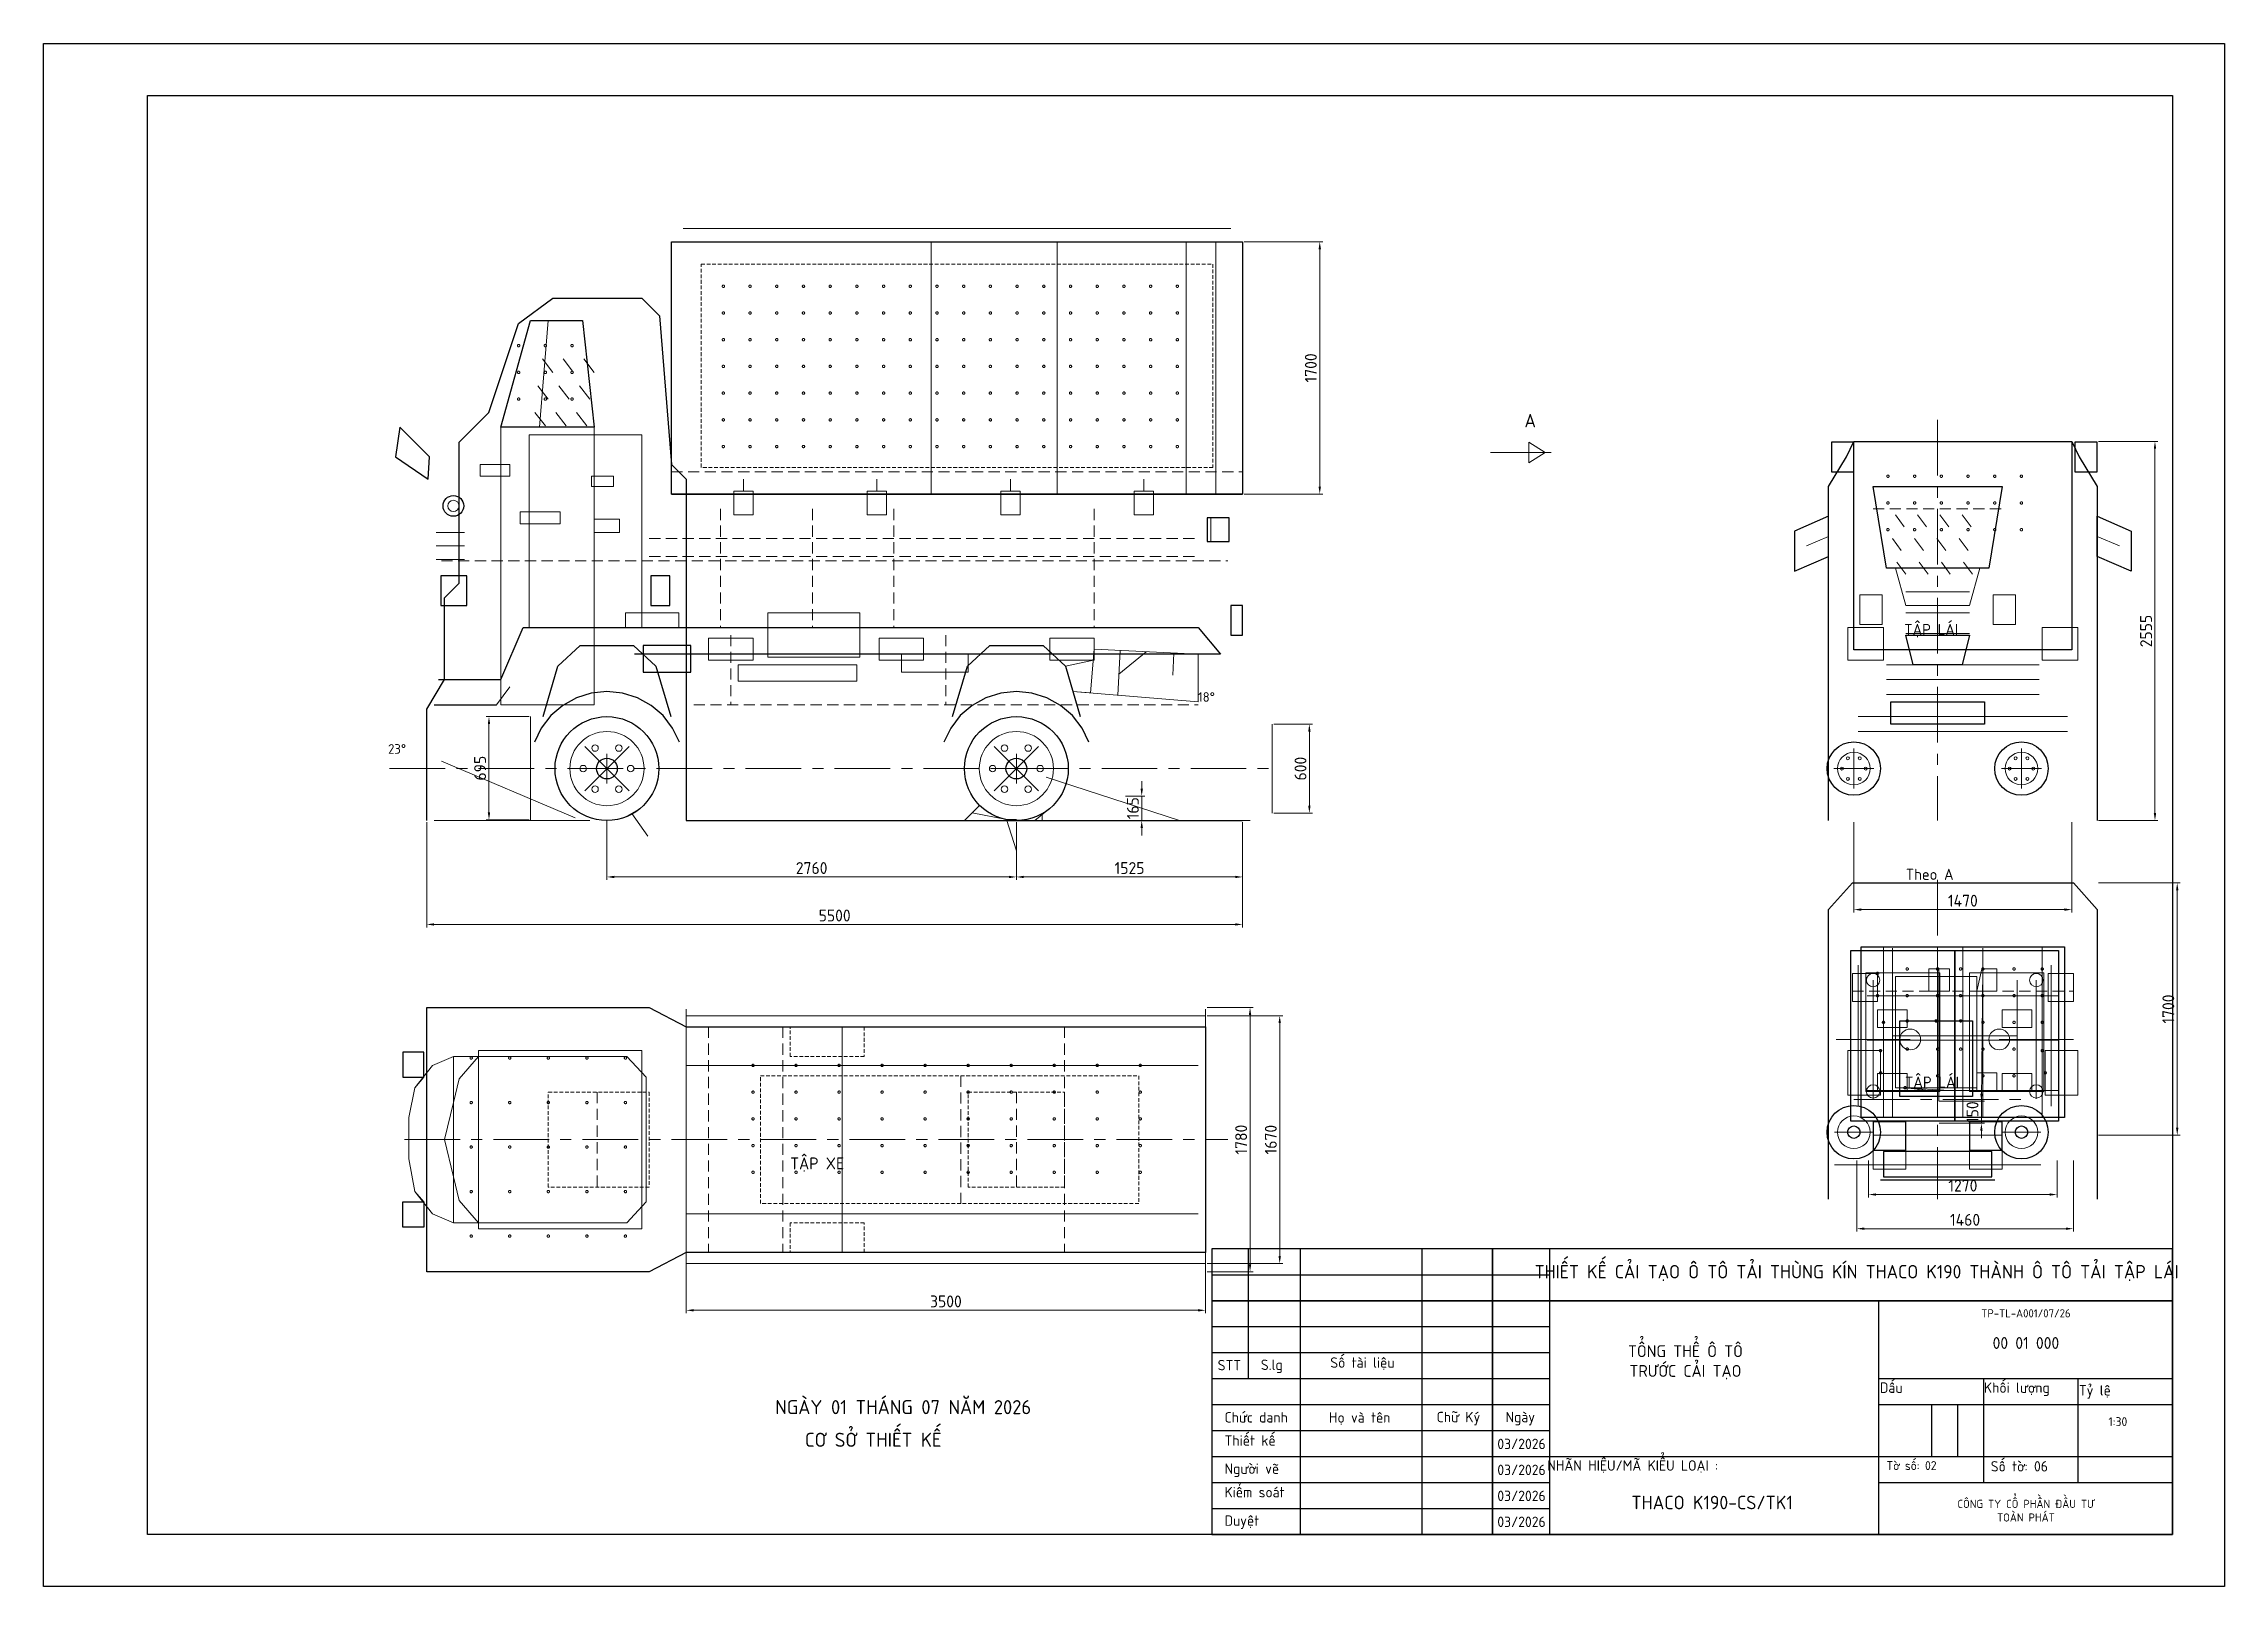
# Model space of a CAD drawing. Header units: inches. Extents: x -165182 to -150482, y -216185 to -150225.
# Drawn here: x -165182 to -150482, y -216185 to -205790 of the extents above; entities that cross this region are included whole.
import ezdxf

# ---------------------------------------------------------------- set-up
doc = ezdxf.new("R2010")
doc.units = ezdxf.units.IN
doc.header["$LTSCALE"] = 100
doc.header["$MEASUREMENT"] = 0
doc.linetypes.add('CENTER', pattern=[2, 1.25, -0.25, 0.25, -0.25])
doc.linetypes.add('HIDDEN', pattern=[0.375, 0.25, -0.125])
doc.layers.get('Defpoints').update_dxf_attribs({"lineweight": 25})
for name, color, linetype, lineweight in [('Duong manh', 4, 'Continuous', 9), ('NET CHIINH 1', 7, 'Continuous', 25), ('NET DUT', 170, 'HIDDEN', 9), ('NET TRUC', 220, 'CENTER', 9), ('TEXT', 1, 'Continuous', 15)]:
    doc.layers.add(name, color=color, linetype=linetype, lineweight=lineweight)
doc.layers.add('Tpl_Bound', color=1, linetype='Continuous', plot=False)
doc.styles.add('dim text 3-5', font='', dxfattribs={"height": 3.5})
doc.styles.add('dim text 80-100', font='', dxfattribs={"height": 80})
doc.styles.add('text 1-2', font='', dxfattribs={"height": 2})
doc.styles.get('dim text 3-5').set_extended_font_data('TCVN 7284')
doc.styles.get('dim text 80-100').set_extended_font_data('TCVN 7284')
doc.styles.get('text 1-2').set_extended_font_data('TCVN 7284')
doc.dimstyles.new('dim 80-100', dxfattribs={"dimtxt": 80, "dimasz": 50, "dimexe": 20, "dimexo": 10, "dimgap": 20, "dimtad": 1, "dimtoh": 1, "dimdec": 0, "dimzin": 0, "dimdsep": 46, "dimtxsty": 'dim text 80-100', "dimcen": 3, "dimclrd": 27, "dimclre": 27, "dimclrt": 7, "dimadec": 0, "dimazin": 0, "dimtfac": 1, "dimtdec": 0, "dimtix": 1, "dimtmove": 1, "dimatfit": 0, "dimfxl": 1, "dimtolj": 1, "dimtzin": 0, "dimlwd": 9, "dimlwe": 9, "dimarcsym": 0})

msp = doc.modelspace()

# ---------------------------------------------------------------- texts
at = {"layer": 'NET CHIINH 1', "ltscale": 3, "style": 'dim text 3-5'}
for s, insert, char_height, width, attachment_point in [('TP-TL-A001/07/26', (-151820, -214345.2), 55, 1900, 5), ('TỔNG THỂ Ô TÔ\\PTRƯỚC CẢI TẠO', (-154115, -214675.2), 80, 2400, 5), ('00 01 000', (-151820, -214545.2), 80, 1700, 5), ('1:30', (-151200, -215075.2), 60, 500, 5), ('Tờ số: 02', (-152760, -215341.2), 60, 850, 1), ('CÔNG TY CỔ PHẦN ĐẦU TƯ\\PTOÀN PHÁT', (-151820, -215675.2), 55, 1600, 5)]:
    msp.add_mtext(s, dxfattribs=dict(at, insert=insert, char_height=char_height, width=width, attachment_point=attachment_point))
at = {"layer": 'TEXT', "ltscale": 3, "style": 'dim text 3-5'}
for s, height, p in [('A', 90, (-155200, -208375)), ('TẬP LÁI', 75, (-152640, -209775)), ('18%%d', 65, (-157400, -210225)), ('23%%d', 65, (-162860, -210575)), ('Theo A', 75, (-152630, -211425)), ('TẬP LÁI', 75, (-152635, -212825)), ('TẬP XE', 80, (-160150, -213375)), ('NGÀY 01 THÁNG 07 NĂM 2026', 95, (-160250, -215025)), ('CƠ SỞ THIẾT KẾ', 95, (-160050, -215245))]:
    msp.add_text(s, height=height, dxfattribs=at).set_placement(p)

# ---------------------------------------------------------------- blocks, each defined once
blk = doc.blocks.new('khung_t_chuan_11_p2')
at = {"layer": 'NET CHIINH 1'}
for p, q in [((-150832, -202185), (-157307, -202185)), ((-157307, -202185), (-157307, -204110)), ((-157062, -202185), (-157062, -203060)), ((-156712, -202185), (-156712, -204110)), ((-155892, -202185), (-155892, -204110)), ((-155417, -202185), (-155417, -204110)), ((-155032, -202185), (-155032, -204110)), ((-150832, -204110), (-150832, -202185)), ((-157307, -202360), (-155032, -202360)), ((-157307, -202535), (-155032, -202535)), ((-155032, -202535), (-150832, -202535)), ((-152813, -202532), (-152813, -204110)), ((-157307, -202710), (-155032, -202710)), ((-157307, -202885), (-155032, -202885)), ((-157307, -203060), (-155032, -203060)), ((-152813, -203060), (-150832, -203060)), ((-152106, -203060), (-152106, -203760)), ((-151469, -203060), (-151469, -203760)), ((-157307, -203235), (-155032, -203235)), ((-152813, -203235), (-150832, -203235)), ((-152456, -203235), (-152456, -203585)), ((-152281, -203235), (-152281, -203585)), ((-157307, -203410), (-155032, -203410)), ((-157307, -203585), (-155032, -203585)), ((-155032, -203585), (-150832, -203585)), ((-157307, -203760), (-155032, -203760)), ((-152813, -203760), (-150832, -203760)), ((-157307, -203935), (-155032, -203935)), ((-157307, -204110), (-150832, -204110))]:
    blk.add_line(p, q, dxfattribs=at)
blk.add_lwpolyline([(-164482, -204110), (-164482, -194415), (-150832, -194415), (-150832, -204110)], close=True, dxfattribs=at)
at = {"layer": 'Tpl_Bound', "color": 0}
blk.add_lwpolyline([(-165182, -204460), (-165182, -194065), (-150482, -194065), (-150482, -204460)], close=True, dxfattribs=at)
at = {"layer": 'NET CHIINH 1', "style": 'text 1-2'}
for s, width, heights, insert, char_height, attachment_point in [('{\\fTCVN 7284|b1|i0|c0|p34;THIẾT KẾ CẢI TẠO Ô TÔ TẢI THÙNG KÍN THACO K190 THÀNH Ô TÔ TẢI TẬP LÁI}', 4183.35, [0], (-152961, -202349), 90, 5), ('STT', 77.21, [0], (-157268, -202934), 70, 1), ('S.lg', 478.47, [0], (-156977, -202932), 70, 1), ('Số tài liệu', 636.91, [0], (-156509, -202917), 70, 1), ('\\pi8.10076;Dấu', 707, [0], (-152813, -203086), 70, 1), ('\\pi3;Khối lượng', 637, [0], (-152106, -203086), 70, 1), ('\\pi6.15306;Tỷ lệ', 637.21, [0], (-151469, -203104), 70, 1), ('Chức danh', 478.47, [0], (-157222, -203286), 70, 1), ('Họ và tên', 478.47, [0], (-156518, -203287), 70, 1), ('Chữ Ký', 428.37, [0], (-155792, -203284), 70, 1), ('Ngày', 77.21, [0], (-155328, -203284), 70, 1), ('Thiết kế', 478.47, [0], (-157222, -203442), 70, 1), ('03/2026', 104.26, [0], (-155383, -203465), 70, 1), ('{\\fTCVN 7284|b1|i0|c0|p34;NHÃN HIỆU/MÃ KIỂU LOẠI :}', 1187.84, [0], (-154470, -203653), 70, 5), ('\\pxi7.97143E-005;Số tờ: {\\fTCVN 7284|b1|i0|c0|p34;06}', 637, [0], (-152057, -203616), 70, 1), ('Người vẽ', 478.47, [0], (-157222, -203632), 70, 1), ('03/2026', 104.26, [0], (-155383, -203640), 70, 1), ('Kiểm soát', 478.47, [0], (-157222, -203790), 70, 1), ('03/2026', 104.26, [0], (-155383, -203815), 70, 1), ('{\\fTCVN 7284|b1|i0|c0|p34;THACO K190-CS/TK1}', 2588.93, [39.8], (-153935, -203895), 91, 5), ('Duyệt', 478.47, [0], (-157222, -203982), 70, 1), ('03/2026', 104.26, [0], (-155383, -203990), 70, 1)]:
    blk.add_mtext_dynamic_manual_height_columns(s, width=width, gutter_width=350, heights=heights, dxfattribs=dict(at, insert=insert, char_height=char_height, attachment_point=attachment_point))
blk = doc.blocks.new('*D406')
at = {"layer": 'Defpoints', "color": 0, "ltscale": 3, "transparency": 16777216}
for p in [(-162600, -211025), (-157100, -211025), (-157100, -211725)]:
    blk.add_point(p, dxfattribs=at)
at = {"layer": 'Duong manh', "color": 27, "lineweight": 9, "ltscale": 3, "transparency": 16777216}
for p, q in [((-162600, -211035), (-162600, -211745)), ((-157100, -211035), (-157100, -211745)), ((-162550, -211725), (-157150, -211725))]:
    blk.add_line(p, q, dxfattribs=at)
at = {"layer": 'Duong manh', "color": 27, "ltscale": 3, "transparency": 16777216}
for points in [[(-162550, -211717), (-162550, -211733), (-162600, -211725)], [(-157150, -211717), (-157150, -211733), (-157100, -211725)]]:
    blk.add_solid(points, dxfattribs=at)
at = {"layer": 'Duong manh', "color": 7, "ltscale": 3, "transparency": 16777216, "insert": (-159850, -211665), "char_height": 80, "attachment_point": 5, "style": 'dim text 80-100'}
blk.add_mtext('\\A1;5500', dxfattribs=at)
blk = doc.blocks.new('*D407')
at = {"layer": 'Defpoints', "color": 0, "ltscale": 3, "transparency": 16777216}
for p in [(-161385, -211025), (-158625, -211025), (-158625, -211405)]:
    blk.add_point(p, dxfattribs=at)
at = {"layer": 'Duong manh', "color": 27, "lineweight": 9, "ltscale": 3, "transparency": 16777216}
for p, q in [((-161385, -211035), (-161385, -211425)), ((-158625, -211035), (-158625, -211425)), ((-161335, -211405), (-158675, -211405))]:
    blk.add_line(p, q, dxfattribs=at)
at = {"layer": 'Duong manh', "color": 27, "ltscale": 3, "transparency": 16777216}
for points in [[(-161335, -211397), (-161335, -211413), (-161385, -211405)], [(-158675, -211397), (-158675, -211413), (-158625, -211405)]]:
    blk.add_solid(points, dxfattribs=at)
at = {"layer": 'Duong manh', "color": 7, "ltscale": 3, "transparency": 16777216, "insert": (-160005, -211345), "char_height": 80, "attachment_point": 5, "style": 'dim text 80-100'}
blk.add_mtext('\\A1;2760', dxfattribs=at)
blk = doc.blocks.new('*D408')
at = {"layer": 'Defpoints', "color": 0, "ltscale": 3, "transparency": 16777216}
for p in [(-158625, -211025), (-157100, -211025), (-157100, -211405)]:
    blk.add_point(p, dxfattribs=at)
at = {"layer": 'Duong manh', "color": 27, "lineweight": 9, "ltscale": 3, "transparency": 16777216}
for p, q in [((-158625, -211035), (-158625, -211425)), ((-157100, -211035), (-157100, -211425)), ((-158575, -211405), (-157150, -211405))]:
    blk.add_line(p, q, dxfattribs=at)
at = {"layer": 'Duong manh', "color": 27, "ltscale": 3, "transparency": 16777216}
for points in [[(-158575, -211397), (-158575, -211413), (-158625, -211405)], [(-157150, -211397), (-157150, -211413), (-157100, -211405)]]:
    blk.add_solid(points, dxfattribs=at)
at = {"layer": 'Duong manh', "color": 7, "ltscale": 3, "transparency": 16777216, "insert": (-157862, -211345), "char_height": 80, "attachment_point": 5, "style": 'dim text 80-100'}
blk.add_mtext('\\A1;1525', dxfattribs=at)
blk = doc.blocks.new('*D409')
at = {"layer": 'Defpoints', "color": 0, "ltscale": 3, "transparency": 16777216}
for p in [(-157100, -207125), (-156580, -207125), (-157100, -208825)]:
    blk.add_point(p, dxfattribs=at)
at = {"layer": 'Duong manh', "color": 27, "lineweight": 9, "ltscale": 3, "transparency": 16777216}
for p, q in [((-157090, -207125), (-156560, -207125)), ((-156580, -208775), (-156580, -207175)), ((-157090, -208825), (-156560, -208825))]:
    blk.add_line(p, q, dxfattribs=at)
at = {"layer": 'Duong manh', "color": 27, "ltscale": 3, "transparency": 16777216}
for points in [[(-156588, -207175), (-156572, -207175), (-156580, -207125)], [(-156588, -208775), (-156572, -208775), (-156580, -208825)]]:
    blk.add_solid(points, dxfattribs=at)
at = {"layer": 'Duong manh', "color": 7, "ltscale": 3, "transparency": 16777216, "insert": (-156640, -207975), "char_height": 80, "attachment_point": 5, "rotation": 90, "style": 'dim text 80-100'}
blk.add_mtext('\\A1;1700', dxfattribs=at)
blk = doc.blocks.new('*D410')
at = {"layer": 'Defpoints', "color": 0, "ltscale": 3, "transparency": 16777216}
for p in [(-152980, -211025), (-151510, -211025), (-151510, -211625)]:
    blk.add_point(p, dxfattribs=at)
at = {"layer": 'Duong manh', "color": 27, "lineweight": 9, "ltscale": 3, "transparency": 16777216}
for p, q in [((-152980, -211035), (-152980, -211645)), ((-151510, -211035), (-151510, -211645)), ((-152930, -211625), (-151560, -211625))]:
    blk.add_line(p, q, dxfattribs=at)
at = {"layer": 'Duong manh', "color": 27, "ltscale": 3, "transparency": 16777216}
for points in [[(-152930, -211617), (-152930, -211633), (-152980, -211625)], [(-151560, -211617), (-151560, -211633), (-151510, -211625)]]:
    blk.add_solid(points, dxfattribs=at)
at = {"layer": 'Duong manh', "color": 7, "ltscale": 3, "transparency": 16777216, "insert": (-152245, -211565), "char_height": 80, "attachment_point": 5, "style": 'dim text 80-100'}
blk.add_mtext('\\A1;1470', dxfattribs=at)
blk = doc.blocks.new('*D411')
at = {"layer": 'Defpoints', "color": 0, "ltscale": 3, "transparency": 16777216}
for p in [(-160850, -212285), (-157350, -212285), (-157350, -214325)]:
    blk.add_point(p, dxfattribs=at)
at = {"layer": 'Duong manh', "color": 27, "lineweight": 9, "ltscale": 3, "transparency": 16777216}
for p, q in [((-160850, -212295), (-160850, -214345)), ((-157350, -212295), (-157350, -214345)), ((-160800, -214325), (-157400, -214325))]:
    blk.add_line(p, q, dxfattribs=at)
at = {"layer": 'Duong manh', "color": 27, "ltscale": 3, "transparency": 16777216}
for points in [[(-160800, -214317), (-160800, -214333), (-160850, -214325)], [(-157400, -214317), (-157400, -214333), (-157350, -214325)]]:
    blk.add_solid(points, dxfattribs=at)
at = {"layer": 'Duong manh', "color": 7, "ltscale": 3, "transparency": 16777216, "insert": (-159100, -214265), "char_height": 80, "attachment_point": 5, "style": 'dim text 80-100'}
blk.add_mtext('\\A1;3500', dxfattribs=at)
blk = doc.blocks.new('*D412')
at = {"layer": 'Defpoints', "color": 0, "ltscale": 3, "transparency": 16777216}
for p in [(-157350, -212285), (-157050, -212285), (-157350, -214065)]:
    blk.add_point(p, dxfattribs=at)
at = {"layer": 'Duong manh', "color": 27, "lineweight": 9, "ltscale": 3, "transparency": 16777216}
for p, q in [((-157340, -212285), (-157030, -212285)), ((-157050, -214015), (-157050, -212335)), ((-157340, -214065), (-157030, -214065))]:
    blk.add_line(p, q, dxfattribs=at)
at = {"layer": 'Duong manh', "color": 27, "ltscale": 3, "transparency": 16777216}
for points in [[(-157058, -212335), (-157042, -212335), (-157050, -212285)], [(-157058, -214015), (-157042, -214015), (-157050, -214065)]]:
    blk.add_solid(points, dxfattribs=at)
at = {"layer": 'Duong manh', "color": 7, "ltscale": 3, "transparency": 16777216, "insert": (-157110, -213175), "char_height": 80, "attachment_point": 5, "rotation": 90, "style": 'dim text 80-100'}
blk.add_mtext('\\A1;1780', dxfattribs=at)
blk = doc.blocks.new('*D413')
at = {"layer": 'Defpoints', "color": 0, "ltscale": 3, "transparency": 16777216}
for p in [(-151340, -208470), (-150950, -208470), (-151340, -211025)]:
    blk.add_point(p, dxfattribs=at)
at = {"layer": 'Duong manh', "color": 27, "lineweight": 9, "ltscale": 3, "transparency": 16777216}
for p, q in [((-151330, -208470), (-150930, -208470)), ((-150950, -210975), (-150950, -208520)), ((-151330, -211025), (-150930, -211025))]:
    blk.add_line(p, q, dxfattribs=at)
at = {"layer": 'Duong manh', "color": 27, "ltscale": 3, "transparency": 16777216}
for points in [[(-150958, -208520), (-150942, -208520), (-150950, -208470)], [(-150958, -210975), (-150942, -210975), (-150950, -211025)]]:
    blk.add_solid(points, dxfattribs=at)
at = {"layer": 'Duong manh', "color": 7, "ltscale": 3, "transparency": 16777216, "insert": (-151010, -209748), "char_height": 80, "attachment_point": 5, "rotation": 90, "style": 'dim text 80-100'}
blk.add_mtext('\\A1;2555', dxfattribs=at)
blk = doc.blocks.new('*D414')
at = {"layer": 'Defpoints', "color": 0, "ltscale": 3, "transparency": 16777216}
for p in [(-157350, -212340), (-156850, -212340), (-157350, -214010)]:
    blk.add_point(p, dxfattribs=at)
at = {"layer": 'Duong manh', "color": 27, "lineweight": 9, "ltscale": 3, "transparency": 16777216}
for p, q in [((-157340, -212340), (-156830, -212340)), ((-156850, -213960), (-156850, -212390)), ((-157340, -214010), (-156830, -214010))]:
    blk.add_line(p, q, dxfattribs=at)
at = {"layer": 'Duong manh', "color": 27, "ltscale": 3, "transparency": 16777216}
for points in [[(-156858, -212390), (-156842, -212390), (-156850, -212340)], [(-156858, -213960), (-156842, -213960), (-156850, -214010)]]:
    blk.add_solid(points, dxfattribs=at)
at = {"layer": 'Duong manh', "color": 7, "ltscale": 3, "transparency": 16777216, "insert": (-156910, -213175), "char_height": 80, "attachment_point": 5, "rotation": 90, "style": 'dim text 80-100'}
blk.add_mtext('\\A1;1670', dxfattribs=at)
blk = doc.blocks.new('*D415')
at = {"layer": 'Defpoints', "color": 0, "ltscale": 3, "transparency": 16777216}
for p in [(-162180, -210325), (-161900, -210325), (-161900, -211020)]:
    blk.add_point(p, dxfattribs=at)
at = {"layer": 'Duong manh', "color": 27, "lineweight": 9, "ltscale": 3, "transparency": 16777216}
for p, q in [((-161910, -210325), (-162200, -210325)), ((-162180, -210970), (-162180, -210375)), ((-161910, -211020), (-162200, -211020))]:
    blk.add_line(p, q, dxfattribs=at)
at = {"layer": 'Duong manh', "color": 27, "ltscale": 3, "transparency": 16777216}
for points in [[(-162188, -210375), (-162172, -210375), (-162180, -210325)], [(-162188, -210970), (-162172, -210970), (-162180, -211020)]]:
    blk.add_solid(points, dxfattribs=at)
at = {"layer": 'Duong manh', "color": 7, "ltscale": 3, "transparency": 16777216, "insert": (-162240, -210672), "char_height": 80, "attachment_point": 5, "rotation": 90, "style": 'dim text 80-100'}
blk.add_mtext('\\A1;695', dxfattribs=at)
blk = doc.blocks.new('*D416')
at = {"layer": 'Defpoints', "color": 0, "ltscale": 3, "transparency": 16777216}
for p in [(-156900, -210375), (-156650, -210375), (-156900, -210975)]:
    blk.add_point(p, dxfattribs=at)
at = {"layer": 'Duong manh', "color": 27, "lineweight": 9, "ltscale": 3, "transparency": 16777216}
for p, q in [((-156890, -210375), (-156630, -210375)), ((-156650, -210925), (-156650, -210425)), ((-156890, -210975), (-156630, -210975))]:
    blk.add_line(p, q, dxfattribs=at)
at = {"layer": 'Duong manh', "color": 27, "ltscale": 3, "transparency": 16777216}
for points in [[(-156658, -210425), (-156642, -210425), (-156650, -210375)], [(-156658, -210925), (-156642, -210925), (-156650, -210975)]]:
    blk.add_solid(points, dxfattribs=at)
at = {"layer": 'Duong manh', "color": 7, "ltscale": 3, "transparency": 16777216, "insert": (-156710, -210675), "char_height": 80, "attachment_point": 5, "rotation": 90, "style": 'dim text 80-100'}
blk.add_mtext('\\A1;600', dxfattribs=at)
blk = doc.blocks.new('*D417')
at = {"layer": 'Defpoints', "color": 0, "ltscale": 3, "transparency": 16777216}
for p in [(-152880, -213305), (-151610, -213305), (-151610, -213545)]:
    blk.add_point(p, dxfattribs=at)
at = {"layer": 'Duong manh', "color": 27, "lineweight": 9, "ltscale": 3, "transparency": 16777216}
for p, q in [((-152880, -213315), (-152880, -213565)), ((-151610, -213315), (-151610, -213565)), ((-152830, -213545), (-151660, -213545))]:
    blk.add_line(p, q, dxfattribs=at)
at = {"layer": 'Duong manh', "color": 27, "ltscale": 3, "transparency": 16777216}
for points in [[(-152830, -213537), (-152830, -213553), (-152880, -213545)], [(-151660, -213537), (-151660, -213553), (-151610, -213545)]]:
    blk.add_solid(points, dxfattribs=at)
at = {"layer": 'Duong manh', "color": 7, "ltscale": 3, "transparency": 16777216, "insert": (-152245, -213485), "char_height": 80, "attachment_point": 5, "style": 'dim text 80-100'}
blk.add_mtext('\\A1;1270', dxfattribs=at)
blk = doc.blocks.new('*D418')
at = {"layer": 'Defpoints', "color": 0, "ltscale": 3, "transparency": 16777216}
for p in [(-152960, -213305), (-151500, -213305), (-151500, -213775)]:
    blk.add_point(p, dxfattribs=at)
at = {"layer": 'Duong manh', "color": 27, "lineweight": 9, "ltscale": 3, "transparency": 16777216}
for p, q in [((-152960, -213315), (-152960, -213795)), ((-151500, -213315), (-151500, -213795)), ((-152910, -213775), (-151550, -213775))]:
    blk.add_line(p, q, dxfattribs=at)
at = {"layer": 'Duong manh', "color": 27, "ltscale": 3, "transparency": 16777216}
for points in [[(-152910, -213767), (-152910, -213783), (-152960, -213775)], [(-151550, -213767), (-151550, -213783), (-151500, -213775)]]:
    blk.add_solid(points, dxfattribs=at)
at = {"layer": 'Duong manh', "color": 7, "ltscale": 3, "transparency": 16777216, "insert": (-152230, -213715), "char_height": 80, "attachment_point": 5, "style": 'dim text 80-100'}
blk.add_mtext('\\A1;1460', dxfattribs=at)
blk = doc.blocks.new('*D419')
at = {"layer": 'Defpoints', "color": 0, "ltscale": 3, "transparency": 16777216}
for p in [(-152415, -212915), (-152120, -212915), (-152415, -213065)]:
    blk.add_point(p, dxfattribs=at)
at = {"layer": 'Duong manh', "color": 27, "lineweight": 9, "ltscale": 3, "transparency": 16777216}
for p, q in [((-152120, -212865), (-152120, -212815)), ((-152405, -212915), (-152100, -212915)), ((-152120, -213065), (-152120, -212915)), ((-152405, -213065), (-152100, -213065)), ((-152120, -213115), (-152120, -213165))]:
    blk.add_line(p, q, dxfattribs=at)
at = {"layer": 'Duong manh', "color": 27, "ltscale": 3, "transparency": 16777216}
for points in [[(-152128, -212865), (-152112, -212865), (-152120, -212915)], [(-152128, -213115), (-152112, -213115), (-152120, -213065)]]:
    blk.add_solid(points, dxfattribs=at)
at = {"layer": 'Duong manh', "color": 7, "ltscale": 3, "transparency": 16777216, "insert": (-152180, -212990), "char_height": 80, "attachment_point": 5, "rotation": 90, "style": 'dim text 80-100'}
blk.add_mtext('\\A1;150', dxfattribs=at)
blk = doc.blocks.new('*D420')
at = {"layer": 'Defpoints', "color": 0, "ltscale": 3, "transparency": 16777216}
for p in [(-151340, -211445), (-151340, -213145), (-150800, -213145)]:
    blk.add_point(p, dxfattribs=at)
at = {"layer": 'Duong manh', "color": 27, "lineweight": 9, "ltscale": 3, "transparency": 16777216}
for p, q in [((-151330, -211445), (-150780, -211445)), ((-150800, -211495), (-150800, -213095)), ((-151330, -213145), (-150780, -213145))]:
    blk.add_line(p, q, dxfattribs=at)
at = {"layer": 'Duong manh', "color": 27, "ltscale": 3, "transparency": 16777216}
for points in [[(-150808, -211495), (-150792, -211495), (-150800, -211445)], [(-150808, -213095), (-150792, -213095), (-150800, -213145)]]:
    blk.add_solid(points, dxfattribs=at)
at = {"layer": 'Duong manh', "color": 7, "ltscale": 3, "transparency": 16777216, "insert": (-150860, -212295), "char_height": 80, "attachment_point": 5, "rotation": 90, "style": 'dim text 80-100'}
blk.add_mtext('\\A1;1700', dxfattribs=at)
blk = doc.blocks.new('*D421')
at = {"layer": 'Defpoints', "color": 0, "ltscale": 3, "transparency": 16777216}
for p in [(-157900, -210860), (-157780, -210860), (-157900, -211025)]:
    blk.add_point(p, dxfattribs=at)
at = {"layer": 'Duong manh', "color": 27, "lineweight": 9, "ltscale": 3, "transparency": 16777216}
for p, q in [((-157780, -210810), (-157780, -210760)), ((-157890, -210860), (-157760, -210860)), ((-157780, -211025), (-157780, -210860)), ((-157890, -211025), (-157760, -211025)), ((-157780, -211075), (-157780, -211125))]:
    blk.add_line(p, q, dxfattribs=at)
at = {"layer": 'Duong manh', "color": 27, "ltscale": 3, "transparency": 16777216}
for points in [[(-157788, -210810), (-157772, -210810), (-157780, -210860)], [(-157788, -211075), (-157772, -211075), (-157780, -211025)]]:
    blk.add_solid(points, dxfattribs=at)
at = {"layer": 'Duong manh', "color": 7, "ltscale": 3, "transparency": 16777216, "insert": (-157840, -210942), "char_height": 80, "attachment_point": 5, "rotation": 90, "style": 'dim text 80-100'}
blk.add_mtext('\\A1;165', dxfattribs=at)

# ---------------------------------------------------------------- dimensions: what is measured, and where the dimension line sits
at = {"layer": 'Duong manh', "ltscale": 3}
for base, p1, p2, picture, middle in [((-156580, -207125), (-157100, -208825), (-157100, -207125), '*D409', (-156640, -207975)), ((-150950, -208470), (-151340, -211025), (-151340, -208470), '*D413', (-151010, -209747.5)), ((-162180, -210325), (-161900, -211020), (-161900, -210325), '*D415', (-162240, -210672.5)), ((-156650, -210375), (-156900, -210975), (-156900, -210375), '*D416', (-156710, -210675)), ((-157780, -210860), (-157900, -211025), (-157900, -210860), '*D421', (-157840, -210942.5)), ((-150800, -213145), (-151340, -211445), (-151340, -213145), '*D420', (-150860, -212295)), ((-157050, -212285), (-157350, -214065), (-157350, -212285), '*D412', (-157110, -213175)), ((-156850, -212340), (-157350, -214010), (-157350, -212340), '*D414', (-156910, -213175)), ((-152120, -212915), (-152415, -213065), (-152415, -212915), '*D419', (-152180, -212990))]:
    dim = msp.add_linear_dim(base=base, p1=p1, p2=p2, angle=90, dimstyle='dim 80-100', dxfattribs=at)
    dim.commit()
    dim.dimension.update_dxf_attribs({"geometry": picture, "text_midpoint": middle})
for base, p1, p2, picture, middle in [((-157100, -211725), (-162600, -211025), (-157100, -211025), '*D406', (-159850, -211665)), ((-158625, -211405), (-161385, -211025), (-158625, -211025), '*D407', (-160005, -211345)), ((-157100, -211405), (-158625, -211025), (-157100, -211025), '*D408', (-157862.5, -211345)), ((-151510, -211625), (-152980, -211025), (-151510, -211025), '*D410', (-152245, -211565)), ((-157350, -214325), (-160850, -212285), (-157350, -212285), '*D411', (-159100, -214265)), ((-151500, -213775), (-152960, -213305), (-151500, -213305), '*D418', (-152230, -213715)), ((-151610, -213545), (-152880, -213305), (-151610, -213305), '*D417', (-152245, -213485))]:
    dim = msp.add_linear_dim(base=base, p1=p1, p2=p2, dimstyle='dim 80-100', dxfattribs=at)
    dim.commit()
    dim.dimension.update_dxf_attribs({"geometry": picture, "text_midpoint": middle})

# ---------------------------------------------------------------- linework, layer by layer
at = {"layer": 'Duong manh', "ltscale": 3}
for p, q in [((-160870, -207035), (-157180, -207035)), ((-159200, -207125), (-159200, -208825)), ((-158350, -207125), (-158350, -208825)), ((-157480, -207125), (-157480, -208825)), ((-157280, -207125), (-157280, -208825)), ((-161820, -207915), (-161750, -208005)), ((-161680, -207915), (-161610, -208005)), ((-161540, -207915), (-161470, -208005)), ((-161850, -208095), (-161780, -208185)), ((-161710, -208095), (-161640, -208185)), ((-161570, -208095), (-161500, -208185)), ((-161870, -208275), (-161800, -208365)), ((-161730, -208275), (-161660, -208365)), ((-161590, -208275), (-161520, -208365)), ((-162100, -208375), (-162100, -210245)), ((-161910, -208425), (-161910, -209705)), ((-161470, -208425), (-161470, -209705)), ((-155430, -208545), (-155020, -208545)), ((-160465, -208805), (-160465, -208725)), ((-159565, -208805), (-159565, -208725)), ((-158665, -208805), (-158665, -208725)), ((-157765, -208805), (-157765, -208725)), ((-157315, -209145), (-157315, -208985)), ((-152700, -208965), (-152640, -209045)), ((-152550, -208965), (-152490, -209045)), ((-152400, -208965), (-152340, -209045)), ((-152250, -208965), (-152190, -209045)), ((-162535, -209085), (-162345, -209085)), ((-162535, -209175), (-162345, -209175)), ((-153150, -209110), (-153300, -209175)), ((-152720, -209125), (-152660, -209205)), ((-152570, -209125), (-152510, -209205)), ((-152420, -209125), (-152360, -209205)), ((-152270, -209125), (-152210, -209205)), ((-151340, -209110), (-151190, -209175)), ((-162535, -209265), (-162345, -209265)), ((-152690, -209285), (-152630, -209365)), ((-152540, -209285), (-152480, -209365)), ((-152390, -209285), (-152330, -209365)), ((-152240, -209285), (-152180, -209365)), ((-152630, -209485), (-152200, -209485)), ((-152630, -209625), (-152200, -209625)), ((-152630, -209765), (-152200, -209765)), ((-158100, -209945), (-158100, -209870)), ((-157941.2, -210180.2), (-157926.1, -209878.7)), ((-157934.1, -210038.8), (-157750, -209887.5)), ((-157791.4, -209921.5), (-157750, -209887.5)), ((-157570, -210045), (-157562.6, -209896.9)), ((-157400, -210065), (-157400, -209905)), ((-158106.2, -209945), (-158295, -209985)), ((-152760, -209975), (-151730, -209975)), ((-162130, -210245), (-162040, -210125)), ((-152760, -210075), (-151730, -210075)), ((-152760, -210175), (-151730, -210175)), ((-162100, -210245), (-161470, -210245)), ((-161900, -210325), (-161900, -211020)), ((-152950, -210325), (-151540, -210325)), ((-156900, -210975), (-156900, -210375)), ((-152950, -210425), (-151540, -210425)), ((-162500, -210625), (-161600, -211007)), ((-161535, -210825), (-161235, -210525)), ((-161535, -210525), (-161235, -210825)), ((-161385, -210775), (-161385, -210575)), ((-158775, -210825), (-158475, -210525)), ((-158775, -210525), (-158475, -210825)), ((-158625, -210775), (-158625, -210575)), ((-152980, -210810), (-152980, -210540)), ((-151850, -210810), (-151850, -210540)), ((-161485, -210675), (-161285, -210675)), ((-158725, -210675), (-158525, -210675)), ((-158425, -210733), (-157525, -211025)), ((-153115, -210675), (-152845, -210675)), ((-151985, -210675), (-151715, -210675)), ((-158975, -211025), (-158872.5, -210922.5)), ((-162550, -211025), (-161500, -211025)), ((-161660, -211025), (-161500, -211025)), ((-161660, -211025), (-161580, -211025)), ((-161385, -211230), (-161385, -211025)), ((-161385, -211025), (-161385, -211127.5)), ((-161265.7, -211004), (-161166.8, -210948.7)), ((-161216.3, -210976.4), (-161110, -211130)), ((-158923.7, -210973.7), (-158691.4, -211018.6)), ((-158691.4, -211018.6), (-158625, -211018.6)), ((-158691.4, -211018.6), (-158625, -211230)), ((-158500, -211025), (-158403.3, -210945.8)), ((-158500, -211025), (-157050, -211025)), ((-158451.6, -210985.4), (-158451.6, -211025)), ((-152780, -211875), (-152780, -213025)), ((-152720, -211885), (-152720, -213025)), ((-152415, -211885), (-152415, -213025)), ((-152245, -211875), (-152245, -213025)), ((-152110, -211885), (-152110, -213025)), ((-151710, -211875), (-151710, -213025)), ((-152950, -212000), (-152950, -212950)), ((-152900, -212050), (-152400, -212050)), ((-152900, -212850), (-152900, -212050)), ((-152850, -212100), (-152850, -212900)), ((-152720, -212100), (-152720, -212850)), ((-152407, -212025), (-152407, -212915)), ((-152400, -212050), (-152400, -212850)), ((-152200, -212050), (-151700, -212050)), ((-152200, -212850), (-152200, -212050)), ((-152110, -212017), (-152120, -212915)), ((-151880, -212100), (-151880, -212850)), ((-151750, -212100), (-151750, -212900)), ((-151700, -212050), (-151700, -212850)), ((-151650, -212000), (-151650, -212950)), ((-152890, -212205), (-151600, -212205)), ((-160850, -212340), (-157350, -212340)), ((-159800, -212415), (-159800, -213935)), ((-152620, -212300), (-152820, -212300)), ((-152820, -212300), (-152820, -212420)), ((-152620, -212420), (-152620, -212300)), ((-151780, -212300), (-151980, -212300)), ((-151980, -212300), (-151980, -212420)), ((-151780, -212420), (-151780, -212300)), ((-153100, -212500), (-152600, -212500)), ((-152890, -212505), (-151600, -212505)), ((-152820, -212420), (-152620, -212420)), ((-152720, -212475), (-152300, -212475)), ((-151880, -212475), (-152300, -212475)), ((-152000, -212500), (-151500, -212500)), ((-151980, -212420), (-151780, -212420)), ((-160850, -212675), (-157400, -212675)), ((-162620, -212755), (-162680, -212825)), ((-152400, -212850), (-152900, -212850)), ((-152890, -212845), (-151600, -212845)), ((-152620, -212730), (-152820, -212730)), ((-152820, -212730), (-152820, -212850)), ((-152820, -212850), (-152620, -212850)), ((-152620, -212850), (-152620, -212730)), ((-151700, -212850), (-152200, -212850)), ((-151780, -212730), (-151980, -212730)), ((-151980, -212730), (-151980, -212850)), ((-151980, -212850), (-151780, -212850)), ((-151780, -212850), (-151780, -212730)), ((-153110, -213125), (-152850, -213125)), ((-152720, -213025), (-152110, -213025)), ((-152720, -213145), (-152110, -213145)), ((-151980, -213125), (-151720, -213125)), ((-153110, -213345), (-151720, -213345)), ((-162620, -213595), (-162680, -213525)), ((-160850, -213675), (-157400, -213675)), ((-160850, -214010), (-157350, -214010))]:
    msp.add_line(p, q, dxfattribs=at)
at = {"layer": 'Duong manh'}
for points in [[(-161840, -208375), (-161780, -207655), (-161550, -207655), (-161470, -208375)], [(-161910, -208425), (-161910, -209725), (-161150, -209725), (-161150, -208425)], [(-155060, -208545), (-155170, -208475), (-155170, -208615)], [(-162240, -208705), (-162040, -208705), (-162040, -208625), (-162240, -208625)], [(-161490, -208775), (-161340, -208775), (-161340, -208705), (-161490, -208705)], [(-160530, -208965), (-160400, -208965), (-160400, -208805), (-160530, -208805)], [(-159630, -208965), (-159500, -208965), (-159500, -208805), (-159630, -208805)], [(-158730, -208965), (-158600, -208965), (-158600, -208805), (-158730, -208805)], [(-157830, -208965), (-157700, -208965), (-157700, -208805), (-157830, -208805)], [(-161470, -209085), (-161300, -209085), (-161300, -208995), (-161470, -208995)], [(-152700, -209325), (-152130, -209325), (-152200, -209575), (-152630, -209575)], [(-152940, -209705), (-152790, -209705), (-152790, -209505), (-152940, -209505)], [(-152040, -209705), (-151890, -209705), (-151890, -209505), (-152040, -209505)], [(-161260, -209725), (-160900, -209725), (-160900, -209625), (-161260, -209625)], [(-160300, -209925), (-159680, -209925), (-159680, -209625), (-160300, -209625)], [(-160700, -209945), (-160400, -209945), (-160400, -209795), (-160700, -209795)], [(-159550, -209945), (-159250, -209945), (-159250, -209795), (-159550, -209795)], [(-159400, -210025), (-158950, -210025), (-158950, -209905), (-159400, -209905)], [(-158400, -209945), (-158100, -209945), (-158100, -209795), (-158400, -209795)], [(-160500, -210085), (-159700, -210085), (-159700, -209975), (-160500, -209975)], [(-152700, -212075), (-152150, -212075), (-152150, -212825), (-152700, -212825)], [(-160850, -212415), (-157350, -212415), (-157350, -213935), (-160850, -213935)], [(-162420, -212615), (-161250, -212615), (-161120, -212755), (-161120, -213595), (-161250, -213735), (-162420, -213735)], [(-162250, -212575), (-161150, -212575), (-161150, -213775), (-162250, -213775)], [(-152850, -213375), (-152630, -213375), (-152630, -213145), (-152850, -213145)], [(-152200, -213375), (-151980, -213375), (-151980, -213145), (-152200, -213145)]]:
    msp.add_lwpolyline(points, close=True, dxfattribs=at)
at = {"layer": 'Duong manh', "ltscale": 3}
for points in [[(-162100, -208375), (-161470, -208375), (-161470, -210245), (-162100, -210245)], [(-162420, -212615), (-162560, -212675), (-162680, -212825), (-162720, -213025), (-162720, -213305), (-162680, -213525), (-162560, -213675), (-162420, -213735)], [(-162250, -212615), (-162380, -212765), (-162420, -212925), (-162480, -213175), (-162420, -213425), (-162380, -213585), (-162250, -213735)]]:
    msp.add_lwpolyline(points, dxfattribs=at)
for points in [[(-161970, -209025), (-161700, -209025), (-161700, -208945), (-161970, -208945), (-161970, -209025)], [(-153020, -209725), (-152780, -209725), (-152780, -209945), (-153020, -209945), (-153020, -209725)], [(-151710, -209725), (-151470, -209725), (-151470, -209945), (-151710, -209945), (-151710, -209725)], [(-158245, -210155), (-157400, -210225), (-157400, -209905), (-158100, -209870), (-158124.4, -210165)], [(-152990, -212245), (-152820, -212245), (-152820, -212055), (-152990, -212055), (-152990, -212245)], [(-152475, -212175), (-152335, -212175), (-152335, -212025), (-152475, -212025), (-152475, -212175)], [(-152150, -212175), (-152015, -212175), (-152015, -212025), (-152118, -212025), (-152150, -212175)], [(-151670, -212245), (-151500, -212245), (-151500, -212055), (-151670, -212055), (-151670, -212245)], [(-153020, -212875), (-152800, -212875), (-152800, -212575), (-153020, -212575), (-153020, -212875)], [(-151690, -212875), (-151470, -212875), (-151470, -212575), (-151690, -212575), (-151690, -212875)], [(-152475, -212845), (-152335, -212845), (-152635, -212825), (-152635, -212825), (-152475, -212845)], [(-152150, -212845), (-152015, -212845), (-152015, -212725), (-152150, -212725), (-152150, -212845)]]:
    msp.add_lwpolyline(points, close=True, dxfattribs=at)
for centre, radius in [((-162420, -208905), 38), ((-161385, -210675), 250), ((-158625, -210675), 250), ((-161465, -210536.4), 22), ((-161305, -210536.4), 22), ((-158705, -210536.4), 22), ((-158545, -210536.4), 22), ((-152980, -210675), 110), ((-153020, -210605.7), 10), ((-152940, -210605.7), 10), ((-151850, -210675), 110), ((-151890, -210605.7), 10), ((-151810, -210605.7), 10), ((-161545, -210675), 22), ((-161465, -210813.6), 22), ((-161305, -210813.6), 22), ((-161225, -210675), 22), ((-161225, -210675), 22), ((-158785, -210675), 22), ((-158705, -210813.6), 22), ((-158545, -210813.6), 22), ((-158465, -210675), 22), ((-153060, -210675), 10), ((-153020, -210744.3), 10), ((-152940, -210744.3), 10), ((-152900, -210675), 10), ((-151930, -210675), 10), ((-151890, -210744.3), 10), ((-151810, -210744.3), 10), ((-151770, -210675), 10), ((-152850, -212100), 45), ((-151750, -212100), 45), ((-152600, -212500), 70), ((-152000, -212500), 70), ((-152850, -212850), 45), ((-151750, -212850), 45), ((-152980, -213125), 110), ((-151850, -213125), 110)]:
    msp.add_circle(centre, radius, dxfattribs=at)
at = {"layer": 'NET CHIINH 1', "ltscale": 3}
for p, q in [((-160950, -208825), (-157100, -208825)), ((-162550, -210245), (-162130, -210245)), ((-153000, -211900), (-151600, -211900)), ((-153000, -213050), (-153000, -211900)), ((-153000, -211900), (-152300, -211900)), ((-153000, -213050), (-153000, -211900)), ((-152300, -211900), (-152300, -213050)), ((-152300, -211900), (-152300, -213050)), ((-152300, -211900), (-151600, -211900)), ((-152300, -213050), (-152300, -211900)), ((-151600, -211900), (-151600, -213050)), ((-151600, -211900), (-151600, -213050)), ((-151600, -213050), (-153000, -213050)), ((-152300, -213050), (-153000, -213050)), ((-151600, -213050), (-152300, -213050)), ((-152800, -213445), (-152030, -213445))]:
    msp.add_line(p, q, dxfattribs=at)
at = {"layer": 'NET CHIINH 1'}
for p, q in [((-150832.1, -213909.9), (-157307.1, -213909.9)), ((-157307.1, -213909.9), (-157307.1, -215834.9)), ((-157062.1, -213909.9), (-157062.1, -214784.9)), ((-156712.1, -213909.9), (-156712.1, -215834.9)), ((-155892, -213909.9), (-155892, -215834.9)), ((-155416.6, -213909.9), (-155416.6, -215834.9)), ((-155032.4, -213909.9), (-155032.4, -215834.9)), ((-150832.1, -215834.9), (-150832.1, -213909.9)), ((-157307.1, -214084.9), (-155032.4, -214084.9)), ((-157307.1, -214259.9), (-155032.4, -214259.9)), ((-155032.4, -214259.9), (-150832.1, -214259.9)), ((-152813.4, -214256.6), (-152813.4, -215834.9)), ((-157307.1, -214434.9), (-155032.4, -214434.9)), ((-157307.1, -214609.9), (-155032.4, -214609.9)), ((-157307.1, -214784.9), (-155032.4, -214784.9)), ((-152813.4, -214784.9), (-150832.1, -214784.9)), ((-152106.4, -214784.9), (-152106.4, -215484.9)), ((-151469.4, -214784.9), (-151469.4, -215484.9)), ((-157307.1, -214959.9), (-155032.4, -214959.9)), ((-152813.4, -214959.9), (-150832.1, -214959.9)), ((-152456.4, -214959.9), (-152456.4, -215309.9)), ((-152281.4, -214959.9), (-152281.4, -215309.9)), ((-157307.1, -215134.9), (-155032.4, -215134.9)), ((-157307.1, -215309.9), (-155032.4, -215309.9)), ((-155032.4, -215309.9), (-150832.1, -215309.9)), ((-157307.1, -215484.9), (-155032.4, -215484.9)), ((-152813.4, -215484.9), (-150832.1, -215484.9)), ((-157307.1, -215659.9), (-155032.4, -215659.9)), ((-157307.1, -215834.9), (-150832.1, -215834.9))]:
    msp.add_line(p, q, dxfattribs=at)
for points in [[(-164482.1, -215834.9), (-164482.1, -206139.9), (-150832.1, -206139.9), (-150832.1, -215834.9)], [(-160950, -207125), (-157100, -207125), (-157100, -208825), (-160950, -208825)], [(-162100, -208375), (-161900, -207655), (-161550, -207655), (-161470, -208375)], [(-162580, -208575), (-162780, -208375), (-162810, -208575), (-162590, -208725)], [(-153130, -208675), (-152980, -208675), (-152980, -208475), (-153130, -208475)], [(-152980, -208470), (-151510, -208470), (-151510, -209875), (-152980, -209875)], [(-151490, -208675), (-151340, -208675), (-151340, -208475), (-151490, -208475)], [(-152850, -208775), (-151980, -208775), (-152070, -209325), (-152760, -209325)], [(-157340, -209145), (-157190, -209145), (-157190, -208985), (-157340, -208985)], [(-162505, -209575), (-162330, -209575), (-162330, -209375), (-162505, -209375)], [(-161090, -209575), (-160960, -209575), (-160960, -209375), (-161090, -209375)], [(-157180, -209775), (-157100, -209775), (-157100, -209575), (-157180, -209575)], [(-161140, -210025), (-160820, -210025), (-160820, -209845), (-161140, -209845)], [(-152630, -209775), (-152200, -209775), (-152250, -209975), (-152580, -209975)], [(-152730, -210225), (-152100, -210225), (-152100, -210375), (-152730, -210375)], [(-152930, -211875), (-151560, -211875), (-151560, -213025), (-152930, -213025)], [(-162600, -212285), (-161100, -212285), (-160850, -212415), (-157350, -212415), (-157350, -213935), (-160850, -213935), (-161100, -214065), (-162600, -214065)], [(-152670, -212375), (-152180, -212375), (-152180, -212885), (-152670, -212885)], [(-162760, -212755), (-162620, -212755), (-162620, -212585), (-162760, -212585)], [(-152850, -213245), (-152630, -213245), (-152630, -213055), (-152850, -213055)], [(-152200, -213245), (-151980, -213245), (-151980, -213055), (-152200, -213055)], [(-152780, -213425), (-152050, -213425), (-152050, -213255), (-152780, -213255)], [(-162760, -213595), (-162620, -213595), (-162620, -213765), (-162760, -213765)]]:
    msp.add_lwpolyline(points, close=True, dxfattribs=at)
for points in [[(-162600, -211025), (-162600, -210275), (-162480, -210075), (-162480, -209525), (-162380, -209425), (-162380, -208475), (-162180, -208275), (-161980, -207675), (-161750, -207505), (-161150, -207505), (-161030, -207625), (-160950, -208625), (-160850, -208725), (-160850, -211025), (-157100, -211025)], [(-153150, -211025), (-153150, -208775), (-153030, -208575), (-152980, -208470), (-151510, -208470), (-151460, -208575), (-151340, -208775), (-151340, -211025)], [(-162520, -210075), (-162100, -210075), (-161950, -209725), (-160950, -209725)], [(-161200, -209725), (-157400, -209725), (-157250, -209905), (-161200, -209905)], [(-161815, -210325), (-161715, -209985), (-161565, -209845), (-161205, -209845), (-161055, -209985), (-160955, -210325)], [(-159055, -210325), (-158955, -209985), (-158805, -209845), (-158445, -209845), (-158295, -209985), (-158195, -210325)], [(-153150, -213575), (-153150, -211625), (-152990, -211445), (-151500, -211445), (-151340, -211625), (-151340, -213575)]]:
    msp.add_lwpolyline(points, dxfattribs=at)
at = {"layer": 'NET CHIINH 1', "ltscale": 3}
for points in [[(-153150, -208975), (-153380, -209075), (-153380, -209345), (-153150, -209245), (-153150, -208975)], [(-151340, -208975), (-151110, -209075), (-151110, -209345), (-151340, -209245), (-151340, -208975)]]:
    msp.add_lwpolyline(points, close=True, dxfattribs=at)
for points in [[(-160896.4, -210497.1), (-160942.4, -210402), (-161006.8, -210318.2), (-161086.7, -210249), (-161179, -210197.5), (-161279.8, -210165.7), (-161385, -210155), (-161490.2, -210165.7), (-161591, -210197.5), (-161683.3, -210249), (-161763.2, -210318.2), (-161827.6, -210402), (-161873.6, -210497.1)], [(-160896.4, -210497.1), (-160942.4, -210402), (-161006.8, -210318.2), (-161086.7, -210249), (-161179, -210197.5), (-161279.8, -210165.7), (-161385, -210155), (-161490.2, -210165.7), (-161591, -210197.5), (-161683.3, -210249), (-161763.2, -210318.2), (-161827.6, -210402), (-161873.6, -210497.1)], [(-158136.4, -210497.1), (-158182.4, -210402), (-158246.8, -210318.2), (-158326.7, -210249), (-158419, -210197.5), (-158519.8, -210165.7), (-158625, -210155), (-158730.2, -210165.7), (-158831, -210197.5), (-158923.3, -210249), (-159003.2, -210318.2), (-159067.6, -210402), (-159113.6, -210497.1)]]:
    msp.add_lwpolyline(points, dxfattribs=at)
for centre, radius in [((-162420, -208905), 70), ((-161385, -210675), 350), ((-158625, -210675), 350), ((-152980, -210675), 180), ((-151850, -210675), 180), ((-161385, -210675), 70), ((-158625, -210675), 70), ((-152980, -213125), 180), ((-151850, -213125), 180), ((-152980, -213125), 42), ((-151850, -213125), 42)]:
    msp.add_circle(centre, radius, dxfattribs=at)
at = {"layer": 'NET DUT', "ltscale": 3}
for p, q in [((-160950, -208675), (-157100, -208675)), ((-160850, -208925), (-160850, -209725)), ((-160620, -208925), (-160620, -209725)), ((-160000, -208925), (-160000, -209725)), ((-159450, -208925), (-159450, -209725)), ((-158100, -208925), (-158100, -209725)), ((-152850, -208925), (-151980, -208925)), ((-161100, -209125), (-157400, -209125)), ((-162500, -209275), (-157200, -209275)), ((-161100, -209245), (-157400, -209245)), ((-160550, -209775), (-160550, -210245)), ((-159100, -209775), (-159100, -210245)), ((-160800, -210245), (-157400, -210245)), ((-152990, -212175), (-151500, -212175)), ((-160700, -212415), (-160700, -213935)), ((-160200, -212415), (-160200, -213935)), ((-158300, -212415), (-158300, -213935)), ((-161450, -212855), (-161450, -213495)), ((-159000, -212745), (-159000, -213605)), ((-158625, -212855), (-158625, -213495))]:
    msp.add_line(p, q, dxfattribs=at)
at = {"layer": 'NET DUT'}
for points in [[(-160750, -207275), (-157300, -207275), (-157300, -208645), (-160750, -208645)], [(-160150, -212415), (-159650, -212415), (-159650, -212615), (-160150, -212615)], [(-161780, -212855), (-161100, -212855), (-161100, -213495), (-161780, -213495)], [(-160350, -212745), (-157800, -212745), (-157800, -213605), (-160350, -213605)], [(-158950, -212855), (-158300, -212855), (-158300, -213495), (-158950, -213495)], [(-160150, -213935), (-159650, -213935), (-159650, -213735), (-160150, -213735)]]:
    msp.add_lwpolyline(points, close=True, dxfattribs=at)
at = {"layer": 'NET DUT', "ltscale": 3}
for centre in [(-160600, -207425), (-160420, -207425), (-160240, -207425), (-160060, -207425), (-159880, -207425), (-159700, -207425), (-159520, -207425), (-159340, -207425), (-159160, -207425), (-158980, -207425), (-158800, -207425), (-158620, -207425), (-158440, -207425), (-158260, -207425), (-158080, -207425), (-157900, -207425), (-157720, -207425), (-157540, -207425), (-160600, -207605), (-160420, -207605), (-160240, -207605), (-160060, -207605), (-159880, -207605), (-159700, -207605), (-159520, -207605), (-159340, -207605), (-159160, -207605), (-158980, -207605), (-158800, -207605), (-158620, -207605), (-158440, -207605), (-158260, -207605), (-158080, -207605), (-157900, -207605), (-157720, -207605), (-157540, -207605), (-161980, -207825), (-161800, -207825), (-161620, -207825), (-160600, -207785), (-160420, -207785), (-160240, -207785), (-160060, -207785), (-159880, -207785), (-159700, -207785), (-159520, -207785), (-159340, -207785), (-159160, -207785), (-158980, -207785), (-158800, -207785), (-158620, -207785), (-158440, -207785), (-158260, -207785), (-158080, -207785), (-157900, -207785), (-157720, -207785), (-157540, -207785), (-161980, -208005), (-161800, -208005), (-161620, -208005), (-160600, -207965), (-160420, -207965), (-160240, -207965), (-160060, -207965), (-159880, -207965), (-159700, -207965), (-159520, -207965), (-159340, -207965), (-159160, -207965), (-158980, -207965), (-158800, -207965), (-158620, -207965), (-158440, -207965), (-158260, -207965), (-158080, -207965), (-157900, -207965), (-157720, -207965), (-157540, -207965), (-160600, -208145), (-160420, -208145), (-160240, -208145), (-160060, -208145), (-159880, -208145), (-159700, -208145), (-159520, -208145), (-159340, -208145), (-159160, -208145), (-158980, -208145), (-158800, -208145), (-158620, -208145), (-158440, -208145), (-158260, -208145), (-158080, -208145), (-157900, -208145), (-157720, -208145), (-157540, -208145), (-161980, -208185), (-161800, -208185), (-161620, -208185), (-160600, -208325), (-160420, -208325), (-160240, -208325), (-160060, -208325), (-159880, -208325), (-159700, -208325), (-159520, -208325), (-159340, -208325), (-159160, -208325), (-158980, -208325), (-158800, -208325), (-158620, -208325), (-158440, -208325), (-158260, -208325), (-158080, -208325), (-157900, -208325), (-157720, -208325), (-157540, -208325), (-160600, -208505), (-160420, -208505), (-160240, -208505), (-160060, -208505), (-159880, -208505), (-159700, -208505), (-159520, -208505), (-159340, -208505), (-159160, -208505), (-158980, -208505), (-158800, -208505), (-158620, -208505), (-158440, -208505), (-158260, -208505), (-158080, -208505), (-157900, -208505), (-157720, -208505), (-157540, -208505), (-152750, -208705), (-152570, -208705), (-152390, -208705), (-152210, -208705), (-152030, -208705), (-151850, -208705), (-152750, -208885), (-152570, -208885), (-152390, -208885), (-152210, -208885), (-152030, -208885), (-151850, -208885), (-152750, -209065), (-152570, -209065), (-152390, -209065), (-152210, -209065), (-152030, -209065), (-151850, -209065), (-152820, -212055), (-152620, -212025), (-152415, -212025), (-152260, -212025), (-152110, -212025), (-151900, -212025), (-151710, -212025), (-152820, -212205), (-152620, -212205), (-152415, -212205), (-152260, -212205), (-152110, -212205), (-151900, -212205), (-151710, -212205), (-152780, -212385), (-152620, -212375), (-152425, -212375), (-152260, -212375), (-152110, -212385), (-151900, -212385), (-151710, -212385), (-152620, -212565), (-152415, -212565), (-152260, -212565), (-152110, -212565), (-151900, -212565), (-162300, -212625), (-162040, -212625), (-161780, -212625), (-161520, -212625), (-161260, -212625), (-160400, -212675), (-160110, -212675), (-159820, -212675), (-159530, -212675), (-159240, -212675), (-158950, -212675), (-158660, -212675), (-158370, -212675), (-158080, -212675), (-157790, -212675), (-152800, -212575), (-151710, -212575), (-160400, -212855), (-160110, -212855), (-159820, -212855), (-159530, -212855), (-159240, -212855), (-158950, -212855), (-158660, -212855), (-158370, -212855), (-158080, -212855), (-157790, -212855), (-152800, -212725), (-152635, -212825), (-152635, -212825), (-152415, -212745), (-152110, -212745), (-151900, -212745), (-151690, -212725), (-162300, -212925), (-162040, -212925), (-161780, -212925), (-161520, -212925), (-161260, -212925), (-160400, -213035), (-160110, -213035), (-159820, -213035), (-159530, -213035), (-159240, -213035), (-158950, -213035), (-158660, -213035), (-158370, -213035), (-158080, -213035), (-157790, -213035), (-162300, -213225), (-162040, -213225), (-161780, -213225), (-161520, -213225), (-161260, -213225), (-160400, -213215), (-160110, -213215), (-159820, -213215), (-159530, -213215), (-159240, -213215), (-158950, -213215), (-158660, -213215), (-158370, -213215), (-158080, -213215), (-157790, -213215), (-160400, -213395), (-160110, -213395), (-159820, -213395), (-159530, -213395), (-159240, -213395), (-158950, -213395), (-158660, -213395), (-158370, -213395), (-158080, -213395), (-157790, -213395), (-162300, -213525), (-162040, -213525), (-161780, -213525), (-161520, -213525), (-161260, -213525), (-162300, -213825), (-162040, -213825), (-161780, -213825), (-161520, -213825), (-161260, -213825)]:
    msp.add_circle(centre, 8, dxfattribs=at)
at = {"layer": 'NET TRUC', "ltscale": 3}
for p, q in [((-152415, -208325), (-152415, -211025)), ((-162850, -210675), (-156850, -210675)), ((-152415, -211425), (-152415, -213575)), ((-152300, -211900), (-152300, -213050)), ((-152980, -212905), (-151850, -212905)), ((-162750, -213175), (-157200, -213175))]:
    msp.add_line(p, q, dxfattribs=at)

# ---------------------------------------------------------------- block references
at = {"layer": 'NET CHIINH 1'}
msp.add_blockref('khung_t_chuan_11_p2', (0, -11725.2), dxfattribs=at)

msp.set_redraw_order([(e.dxf.handle, doc.entitydb.next_handle()) for e in msp.query("TEXT MTEXT ATTDEF DIMENSION ARC_DIMENSION")])  # texts and dimensions are drawn at this point

doc.saveas('drawing.dxf')
